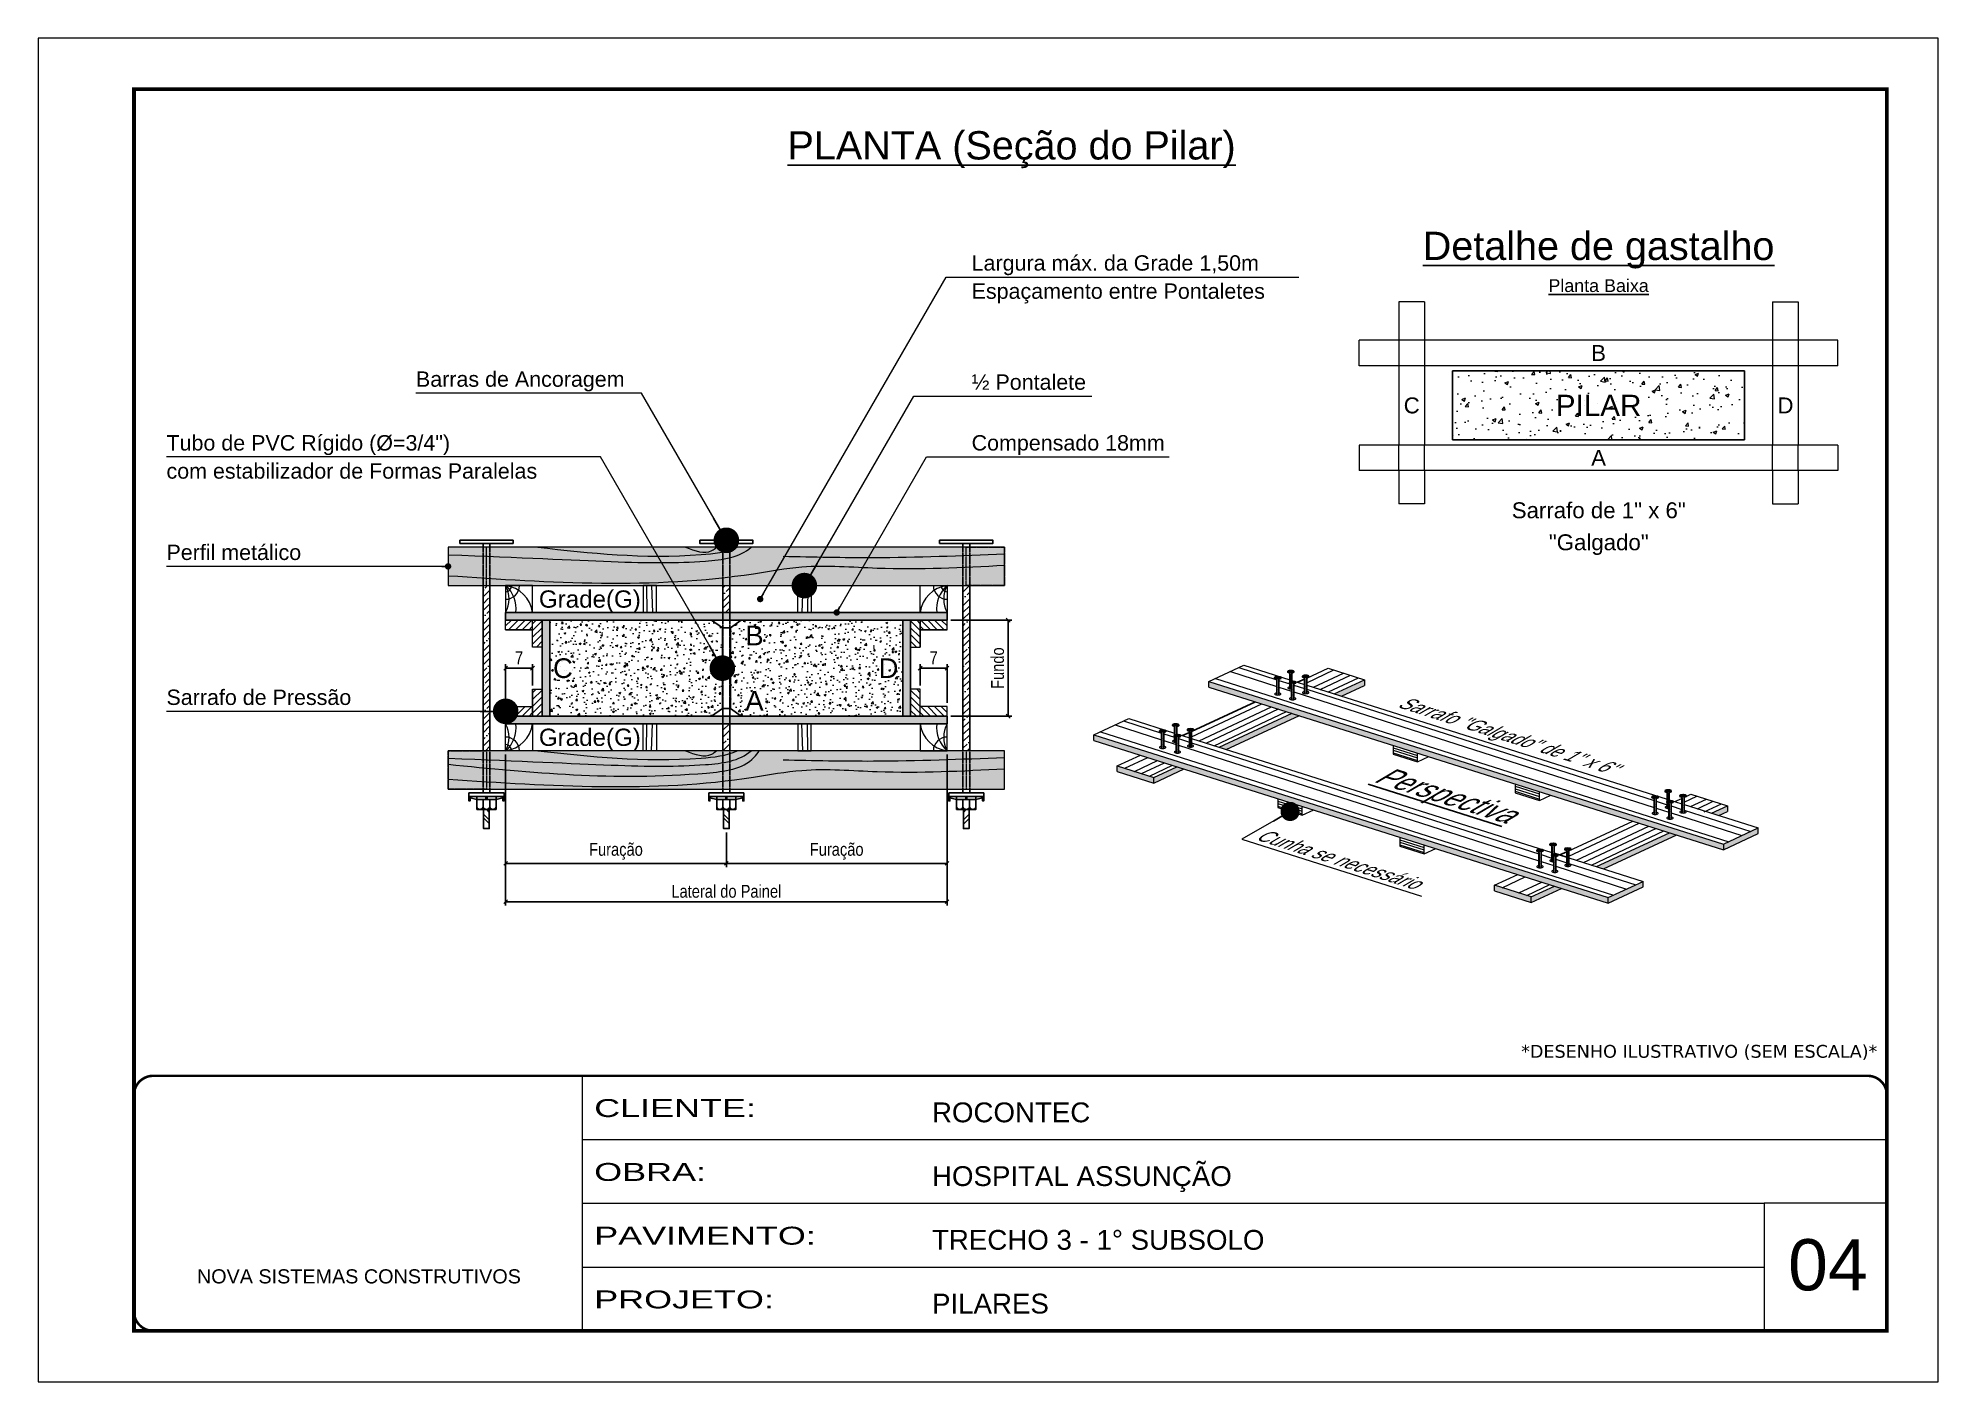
# Model space of a CAD drawing. Extents: x 2102 to 8383, y -13264 to 2718.
# Drawn here: x 6871 to 8356, y 1668 to 2718 of the extents above; entities that cross this region are included whole.
import ezdxf
from ezdxf.enums import TextEntityAlignment as Align

# ---------------------------------------------------------------- set-up
doc = ezdxf.new("R2010")
doc.units = 0
for name, pattern in [('CONTINUO', [0]), ('DASHED', [0.75, 0.5, -0.25]), ('HIDDEN', [0.375, 0.25, -0.125])]:
    doc.linetypes.add(name, pattern=pattern)
doc.layers.add('BARRA ANCORAGEM', color=251, linetype='Continuous')
doc.layers.add('COTA', color=241, linetype='Continuous')
for name, color, linetype, lineweight in [('CARIMBO', 255, 'Continuous', 9), ('CONCRETO', 251, 'Continuous', 25), ('Demarcação 1', 251, 'Continuous', 9), ('Folhas', 255, 'Continuous', 9), ('Hachura', 251, 'Continuous', 9), ('Madeira', 126, 'Continuous', 18), ('Perfil Metálico', 224, 'Continuous', 18), ('SARRAFO DE PRESSAO', 251, 'DASHED', 9)]:
    doc.layers.add(name, color=color, linetype=linetype, lineweight=lineweight)
doc.layers.add('Demarcação 2', color=7, linetype='Continuous', lineweight=9, true_color=0xe0e0e0)
doc.styles.add('ARIAL', font='arial.ttf')
doc.styles.add('COTA TECNICA-50', font='techl___.ttf', dxfattribs={"height": 10})
doc.styles.add('SANSSERIF', font='sas_____.pfb')
doc.styles.get("Standard").update_dxf_attribs({"font": 'arial.ttf'})
doc.styles.add('stylellllll', font='verdana.ttf', dxfattribs={"height": 2})
doc.styles.add('Tecnologia', font='')
doc.styles.get('Tecnologia').set_extended_font_data('Forgotten Futurist')
doc.dimstyles.new('3x', dxfattribs={"dimtxt": 10, "dimasz": 5, "dimexe": 7, "dimexo": 5, "dimgap": 4, "dimtad": 1, "dimdec": 4, "dimlfac": 0.333333, "dimdsep": 46, "dimtxsty": 'Standard', "dimblk": 'DOT', "dimcen": 0.09, "dimclrd": 1, "dimclre": 1, "dimclrt": 2, "dimadec": 0, "dimazin": 2, "dimtfac": 1, "dimtdec": 4, "dimtmove": 0, "dimatfit": 3, "dimldrblk": 'DOT', "dimfxl": 1, "dimtolj": 1, "dimtzin": 0, "dimlwd": 9, "dimlwe": 9, "dimarcsym": 0})
doc.dimstyles.new('COTA PAINEL-50', dxfattribs={"dimtxt": 10, "dimasz": 3, "dimexe": 3, "dimexo": 3, "dimgap": 3, "dimtad": 1, "dimdec": 1, "dimzin": 12, "dimdsep": 46, "dimtxsty": 'COTA TECNICA-50', "dimblk1": 'OBLIQUE', "dimblk2": 'OBLIQUE', "dimsah": 1, "dimcen": 0.9, "dimclrd": 4, "dimclre": 4, "dimclrt": 240, "dimadec": 1, "dimazin": 3, "dimtfac": 1, "dimtdec": 1, "dimtmove": 0, "dimatfit": 3, "dimfxl": 1, "dimtolj": 1, "dimtzin": 12, "dimarcsym": 0})
pattern_1 = [(45, (-309.0295, 9719.156), (-5.303301, 5.303301), []), (45, (-303.726, 9719.156), (-5.303301, 5.303301), [9.375, -1.875, 0, -1.875])]

msp = doc.modelspace()

# ---------------------------------------------------------------- texts
at = {"color": 0, "linetype": 'Continuous', "ltscale": 5, "style": 'ARIAL'}
for s, height, p in [('%%UPLANTA (Seção do Pilar)', 22.1184, (7631.74, 2622.7)), ('%%UDetalhe de gastalho', 22.1184, (8090.5, 2544.17)), ('%%UPlanta Baixa', 10, (8090.5, 2519.17))]:
    msp.add_text(s, height=height, dxfattribs=at).set_placement(p, align=Align.CENTER)
for s, p in [('Largura máx. da Grade 1,50m', (7600.48, 2535.86)), ('Barras de Ancoragem', (7166.19, 2445.13)), ('½ Pontalete', (7600.48, 2442.79)), ('Tubo de PVC Rígido (Ø=3/4")', (6971.2, 2395.34)), ('Compensado 18mm', (7600.48, 2395.34)), ('Perfil metálico', (6971.2, 2309.79)), ('Sarrafo de Pressão ', (6971.2, 2196.54))]:
    msp.add_text(s, height=12, dxfattribs=at).set_placement(p)
for s, p in [('Espaçamento entre Pontaletes', (7600.48, 2525.86)), ('com estabilizador de Formas Paralelas', (6971.2, 2385.34))]:
    msp.add_text(s, height=12, dxfattribs=at).set_placement(p, align=Align.TOP_LEFT)
for s, height, p in [('B', 12.44, (8090.5, 2471.53)), ('C', 12.44, (7944.45, 2430.57)), ('PILAR', 16.589, (8090.5, 2430.57)), ('D', 12.44, (8236.55, 2430.57)), ('A', 12.44, (8090.5, 2389.62)), ('Sarrafo de 1" x 6"', 12.4416, (8090.64, 2348.63)), ('"Galgado"', 12.442, (8090.64, 2323.63))]:
    msp.add_text(s, height=height, dxfattribs=at).set_placement(p, align=Align.MIDDLE_CENTER)
at = {"color": 0, "linetype": 'Continuous'}
for s, height, style, p in [('Grade(G)', 13.5, 'SANSSERIF', (7262.3, 2279.29)), ('C', 15.36, 'ARIAL', (7273.32, 2225.29)), ('D', 15.36, 'ARIAL', (7527.81, 2225.29)), ('Grade(G)', 13.5, 'SANSSERIF', (7262.3, 2171.29))]:
    msp.add_text(s, height=height, dxfattribs=dict(at, style=style)).set_placement(p, align=Align.MIDDLE_LEFT)
at = {"color": 0, "linetype": 'Continuous', "style": 'ARIAL'}
for s, p in [('B', (7430.76, 2250.79)), ('A', (7430.76, 2199.79))]:
    msp.add_text(s, height=15.36, dxfattribs=at).set_placement(p, align=Align.MIDDLE_CENTER)
at = {"style": 'ARIAL', "oblique": 42}
for s, height, p in [('Sarrafo "Galgado" de 1" x 6\'\'', 9.9777, (8016.32, 2168.6)), ('%%UPerspectiva', 15, (7966.19, 2120.18))]:
    msp.add_text(s, height=height, rotation=342.45159, dxfattribs=at).set_placement(p, align=Align.CENTER)
msp.add_text('Cunha se necessário', height=9.9777, rotation=342.45159, dxfattribs=at).set_placement((7821.7, 2091.6))
at = {"style": 'stylellllll'}
msp.add_text('*DESENHO ILUSTRATIVO (SEM ESCALA)*', height=10, dxfattribs=at).set_placement((8308.37, 1920.93), align=Align.RIGHT)
at = {"layer": 'CARIMBO', "style": 'ARIAL'}
msp.add_text('04', height=40, dxfattribs=at).set_placement((8238.64, 1739.17))

# ---------------------------------------------------------------- blocks, each defined once
blk = doc.blocks.new('_Dot')
at = {"color": 0, "linetype": 'ByBlock', "lineweight": -2}
blk.add_line((-0.5, 0), (-1, 0), dxfattribs=at)
at = {"color": 0, "linetype": 'ByBlock', "const_width": 0.5}
blk.add_lwpolyline([(-0.25, 0, 1), (0.25, 0, 1)], format="xyb", close=True, dxfattribs=at)
blk = doc.blocks.new('_Oblique')
at = {"color": 0, "linetype": 'ByBlock', "lineweight": -2}
blk.add_line((-0.5, -0.5), (0.5, 0.5), dxfattribs=at)
blk = doc.blocks.new('*D171')
at = {"layer": 'COTA', "color": 4, "lineweight": -2, "transparency": 16777216}
for p, q in [((7584.3, 2262.8), (7632, 2262.8)), ((7629, 2262.8), (7629, 2187.8)), ((7584.3, 2187.8), (7632, 2187.8))]:
    blk.add_line(p, q, dxfattribs=at)
at = {"layer": 'Defpoints', "color": 0, "transparency": 16777216}
for p in [(7581.3, 2262.8), (7581.3, 2187.8), (7629, 2187.8)]:
    blk.add_point(p, dxfattribs=at)
at = {"layer": 'COTA', "color": 4, "lineweight": -2, "transparency": 16777216, "xscale": 3, "yscale": 3, "zscale": 3}
for p, rotation in [((7629, 2262.8), 90), ((7629, 2187.8), 270)]:
    blk.add_blockref('_Oblique', p, dxfattribs=dict(at, rotation=rotation))
at = {"layer": 'COTA', "color": 240, "transparency": 16777216, "insert": (7620.8, 2225.3), "char_height": 10, "attachment_point": 5, "rotation": 90, "style": 'COTA TECNICA-50'}
blk.add_mtext('\\A1;Fundo', dxfattribs=at)
blk = doc.blocks.new('*D172')
at = {"layer": 'COTA', "color": 4, "lineweight": -2, "transparency": 16777216}
for p, q in [((7236.3, 2157.8), (7236.3, 2069.8)), ((7408.8, 2096.9), (7408.8, 2069.8)), ((7236.3, 2072.8), (7408.8, 2072.8))]:
    blk.add_line(p, q, dxfattribs=at)
at = {"layer": 'Defpoints', "color": 0, "transparency": 16777216}
for p in [(7236.3, 2160.8), (7408.8, 2099.9), (7408.8, 2072.8)]:
    blk.add_point(p, dxfattribs=at)
at = {"layer": 'COTA', "color": 4, "lineweight": -2, "transparency": 16777216, "xscale": 3, "yscale": 3, "zscale": 3, "rotation": 180}
blk.add_blockref('_Oblique', (7236.3, 2072.8), dxfattribs=at)
at = {"layer": 'COTA', "color": 4, "lineweight": -2, "transparency": 16777216, "xscale": 3, "yscale": 3, "zscale": 3}
blk.add_blockref('_Oblique', (7408.8, 2072.8), dxfattribs=at)
at = {"layer": 'COTA', "color": 240, "transparency": 16777216, "insert": (7322.5, 2082.2), "char_height": 10, "attachment_point": 5, "style": 'COTA TECNICA-50'}
blk.add_mtext('\\A1;Furação', dxfattribs=at)
blk = doc.blocks.new('*D173')
at = {"layer": 'COTA', "color": 4, "lineweight": -2, "transparency": 16777216}
for p, q in [((7581.3, 2157.8), (7581.3, 2069.8)), ((7408.8, 2096.9), (7408.8, 2069.8)), ((7408.8, 2072.8), (7581.3, 2072.8))]:
    blk.add_line(p, q, dxfattribs=at)
at = {"layer": 'Defpoints', "color": 0, "transparency": 16777216}
for p in [(7581.3, 2160.8), (7408.8, 2099.9), (7581.3, 2072.8)]:
    blk.add_point(p, dxfattribs=at)
at = {"layer": 'COTA', "color": 4, "lineweight": -2, "transparency": 16777216, "xscale": 3, "yscale": 3, "zscale": 3, "rotation": 180}
blk.add_blockref('_Oblique', (7408.8, 2072.8), dxfattribs=at)
at = {"layer": 'COTA', "color": 4, "lineweight": -2, "transparency": 16777216, "xscale": 3, "yscale": 3, "zscale": 3}
blk.add_blockref('_Oblique', (7581.3, 2072.8), dxfattribs=at)
at = {"layer": 'COTA', "color": 240, "transparency": 16777216, "insert": (7495, 2082.2), "char_height": 10, "attachment_point": 5, "style": 'COTA TECNICA-50'}
blk.add_mtext('\\A1;Furação', dxfattribs=at)
blk = doc.blocks.new('*D174')
at = {"layer": 'COTA', "color": 4, "lineweight": -2, "transparency": 16777216}
for p, q in [((7236.3, 2157.8), (7236.3, 2039.8)), ((7581.3, 2157.8), (7581.3, 2039.8)), ((7236.3, 2042.8), (7581.3, 2042.8))]:
    blk.add_line(p, q, dxfattribs=at)
at = {"layer": 'Defpoints', "color": 0, "transparency": 16777216}
for p in [(7236.3, 2160.8), (7581.3, 2160.8), (7581.3, 2042.8)]:
    blk.add_point(p, dxfattribs=at)
at = {"layer": 'COTA', "color": 4, "lineweight": -2, "transparency": 16777216, "xscale": 3, "yscale": 3, "zscale": 3, "rotation": 180}
blk.add_blockref('_Oblique', (7236.3, 2042.8), dxfattribs=at)
at = {"layer": 'COTA', "color": 4, "lineweight": -2, "transparency": 16777216, "xscale": 3, "yscale": 3, "zscale": 3}
blk.add_blockref('_Oblique', (7581.3, 2042.8), dxfattribs=at)
at = {"layer": 'COTA', "color": 240, "transparency": 16777216, "insert": (7408.8, 2050.9), "char_height": 10, "attachment_point": 5, "style": 'COTA TECNICA-50'}
blk.add_mtext('\\A1;Lateral do Painel', dxfattribs=at)
blk = doc.blocks.new('*D175')
at = {"layer": 'COTA', "color": 4, "lineweight": -2, "transparency": 16777216}
for p, q in [((7236.3, 2198.3), (7236.3, 2228.3)), ((7257.3, 2211.8), (7257.3, 2228.3)), ((7236.3, 2225.3), (7257.3, 2225.3))]:
    blk.add_line(p, q, dxfattribs=at)
at = {"layer": 'Defpoints', "color": 0, "transparency": 16777216}
for p in [(7257.3, 2225.3), (7257.3, 2208.8), (7236.3, 2195.3)]:
    blk.add_point(p, dxfattribs=at)
at = {"layer": 'COTA', "color": 4, "lineweight": -2, "transparency": 16777216, "xscale": 3, "yscale": 3, "zscale": 3, "rotation": 180}
blk.add_blockref('_Oblique', (7236.3, 2225.3), dxfattribs=at)
at = {"layer": 'COTA', "color": 4, "lineweight": -2, "transparency": 16777216, "xscale": 3, "yscale": 3, "zscale": 3}
blk.add_blockref('_Oblique', (7257.3, 2225.3), dxfattribs=at)
at = {"layer": 'COTA', "color": 240, "transparency": 16777216, "insert": (7246.8, 2233.4), "char_height": 10, "attachment_point": 5, "style": 'COTA TECNICA-50'}
blk.add_mtext('\\A1;7', dxfattribs=at)
blk = doc.blocks.new('*D176')
at = {"layer": 'COTA', "color": 4, "lineweight": -2, "transparency": 16777216}
for p, q in [((7560.3, 2211.8), (7560.3, 2228.3)), ((7581.3, 2198.3), (7581.3, 2228.3)), ((7581.3, 2225.3), (7560.3, 2225.3))]:
    blk.add_line(p, q, dxfattribs=at)
at = {"layer": 'Defpoints', "color": 0, "transparency": 16777216}
for p in [(7560.3, 2225.3), (7560.3, 2208.8), (7581.3, 2195.3)]:
    blk.add_point(p, dxfattribs=at)
at = {"layer": 'COTA', "color": 4, "lineweight": -2, "transparency": 16777216, "xscale": 3, "yscale": 3, "zscale": 3, "rotation": 180}
blk.add_blockref('_Oblique', (7560.3, 2225.3), dxfattribs=at)
at = {"layer": 'COTA', "color": 4, "lineweight": -2, "transparency": 16777216, "xscale": 3, "yscale": 3, "zscale": 3}
blk.add_blockref('_Oblique', (7581.3, 2225.3), dxfattribs=at)
at = {"layer": 'COTA', "color": 240, "transparency": 16777216, "insert": (7570.8, 2233.4), "char_height": 10, "attachment_point": 5, "style": 'COTA TECNICA-50'}
blk.add_mtext('\\A1;7', dxfattribs=at)
blk = doc.blocks.new('9999999999')
at = {"color": 30, "linetype": 'CONTINUO'}
for p, q in [((98564.6, 34230.2), (98564.6, 34429.4)), ((98564.6, 34379.6), (99584, 34379.6)), ((98564.6, 34329.8), (99488, 34329.8)), ((99584, 34329.8), (99488, 34329.8)), ((99488, 34329.8), (99488, 34230.2)), ((98564.6, 34280), (99488, 34280))]:
    blk.add_line(p, q, dxfattribs=at)
at = {"color": 30, "linetype": 'CONTINUO', "const_width": 2}
blk.add_lwpolyline([(99584, 34230.2), (99584, 34414.4, 0.414214), (99569, 34429.4), (98229, 34429.4, 0.414214), (98214, 34414.4), (98214, 34245.2, 0.414214), (98229, 34230.2), (99584, 34230.2)], format="xyb", dxfattribs=at)
at = {"layer": 'Folhas'}
blk.add_lwpolyline([(98139, 34190.2), (99624, 34190.2), (99624, 35240.2), (98139, 35240.2)], close=True, dxfattribs=at)
at = {"layer": 'Folhas', "color": 30, "const_width": 3}
blk.add_lwpolyline([(98214, 34230.2), (99584, 34230.2), (99584, 35200.2), (98214, 35200.2)], close=True, dxfattribs=at)
at = {"color": 7, "linetype": 'Continuous', "ltscale": 5, "style": 'ARIAL'}
for s, height, p in [('ROCONTEC', 15.48, (98837.7, 34393.1)), ('HOSPITAL ASSUNÇÃO', 15.483, (98837.7, 34343.3)), ('TRECHO 3 - 1° SUBSOLO', 15.483, (98837.7, 34293.5)), ('NOVA SISTEMAS CONSTRUTIVOS', 11.059, (98263.2, 34267.2)), ('PILARES', 15.48, (98837.7, 34243.7))]:
    blk.add_text(s, height=height, dxfattribs=at).set_placement(p)
at = {"layer": 'Folhas', "color": 7, "style": 'Tecnologia', "width": 1.5}
for s, p in [('CLIENTE:', (98573.7, 34397.2)), ('OBRA:', (98573.7, 34347.3)), ('PAVIMENTO:', (98573.7, 34297.5)), ('PROJETO:', (98573.7, 34247.7))]:
    blk.add_text(s, height=14, dxfattribs=at).set_placement(p)

# ---------------------------------------------------------------- dimensions: what is measured, and where the dimension line sits
at = {"layer": 'COTA'}
dim = msp.add_linear_dim(base=(7628.96, 2187.79), p1=(7581.3, 2262.79), p2=(7581.3, 2187.79), angle=90, text='Fundo', dimstyle='COTA PAINEL-50', dxfattribs=at)
dim.commit()
dim.dimension.update_dxf_attribs({"geometry": '*D171', "text_midpoint": (7620.84, 2225.29)})
dim = msp.add_linear_dim(base=(7257.3, 2225.29), p1=(7236.3, 2195.29), p2=(7257.3, 2208.79), text='7', dimstyle='COTA PAINEL-50', dxfattribs=at)
dim.commit()
dim.dimension.update_dxf_attribs({"geometry": '*D175', "text_midpoint": (7246.8, 2225.29), "dimtype": 160})
dim = msp.add_linear_dim(base=(7560.3, 2225.29), p1=(7581.3, 2195.29), p2=(7560.3, 2208.79), angle=180, text='7', dimstyle='COTA PAINEL-50', dxfattribs=at)
dim.commit()
dim.dimension.update_dxf_attribs({"geometry": '*D176', "text_midpoint": (7570.8, 2225.29), "dimtype": 160})
for base, p1, p2, text, picture, middle in [((7408.8, 2072.82), (7236.3, 2160.79), (7408.8, 2099.9), 'Furação', '*D172', (7322.55, 2082.22)), ((7581.3, 2042.82), (7236.3, 2160.79), (7581.3, 2160.79), 'Lateral do Painel', '*D174', (7408.8, 2050.88)), ((7581.3, 2072.82), (7408.8, 2099.9), (7581.3, 2160.79), 'Furação', '*D173', (7495.05, 2082.22))]:
    dim = msp.add_linear_dim(base=base, p1=p1, p2=p2, text=text, dimstyle='COTA PAINEL-50', dxfattribs=at)
    dim.commit()
    dim.dimension.update_dxf_attribs({"geometry": picture, "text_midpoint": middle})

# ---------------------------------------------------------------- hatches: boundary and pattern name
at = {"layer": 'Demarcação 1'}
for points in [[(7236.3, 2268.79), (7581.3, 2268.79), (7581.3, 2262.79), (7236.3, 2262.79)], [(7264.8, 2262.79), (7270.8, 2262.79), (7270.8, 2187.79), (7264.8, 2187.79)], [(7546.8, 2262.79), (7552.8, 2262.79), (7552.8, 2187.79), (7546.8, 2187.79)], [(7581.3, 2187.79), (7236.3, 2187.79), (7236.3, 2181.79), (7581.3, 2181.79)]]:
    msp.add_hatch(color=256, dxfattribs=at).paths.add_polyline_path(points)
at = {"layer": 'Demarcação 2'}
for points in [[(7626.3, 2319.79), (7191.3, 2319.79), (7191.3, 2289.79), (7626.3, 2289.79)], [(7626.3, 2160.79), (7191.3, 2160.79), (7191.3, 2130.79), (7626.3, 2130.79)]]:
    msp.add_hatch(color=256, dxfattribs=at).paths.add_polyline_path(points)
h = msp.add_hatch(color=256, dxfattribs=at)
h.paths.add_polyline_path([(7714.25, 2148.95), (7714.25, 2144.55), (7742.85, 2135.5), (7742.85, 2139.9)])
h.paths.add_polyline_path([(7766.64, 2146.53), (7761, 2148.31), (7742.85, 2139.9), (7742.85, 2135.5)])
h.paths.add_polyline_path([(7856.65, 2188.23), (7851, 2190.02), (7793.86, 2163.54), (7799.5, 2161.75)])
h.paths.add_polyline_path([(7907.66, 2216.27), (7883.87, 2205.25), (7889.51, 2203.46), (7907.66, 2211.87)])
h = msp.add_hatch(color=256, dxfattribs=at)
h.paths.add_polyline_path([(7786.01, 2214.97), (7786.01, 2210.57), (8188.12, 2083.41), (8188.12, 2087.81)])
h.paths.add_polyline_path([(8215.34, 2096.02), (8215.34, 2100.42), (8188.12, 2087.81), (8188.12, 2083.41)])
h = msp.add_hatch(color=256, dxfattribs=at)
h.paths.add_polyline_path([(7696.01, 2173.26), (7696.01, 2168.86), (8098.11, 2041.7), (8098.11, 2046.1)])
h.paths.add_polyline_path([(8125.33, 2054.32), (8125.33, 2058.72), (8098.11, 2046.1), (8098.11, 2041.7)])
h = msp.add_hatch(color=256, dxfattribs=at)
h.paths.add_polyline_path([(8151.57, 2094.97), (8145.93, 2096.75), (8088.78, 2070.28), (8094.43, 2068.49)])
h.paths.add_polyline_path([(8191.29, 2117.78), (8178.79, 2111.98), (8184.43, 2110.2), (8191.29, 2113.38)])
h.paths.add_polyline_path([(8061.56, 2053.26), (8055.92, 2055.05), (8037.77, 2046.64), (8037.77, 2042.24)])
h.paths.add_polyline_path([(8009.17, 2055.68), (8009.17, 2051.28), (8037.77, 2042.24), (8037.77, 2046.64)])
at = {"layer": 'Hachura'}
h = msp.add_hatch(dxfattribs=at)
h.set_pattern_fill('AR-CONC', color=256, scale=4, style=0)
h.set_pattern_definition([(50, (8260.704, 6757.226), (28.69041, -2.51009), [3, -33]), (355, (8260.704, 6757.226), (-5.55005, 30.08769), [2.4, -26.4]), (100.4514, (8263.095, 6757.016), (23.14038, 27.57758), [2.5496, -28.04568]), (46.1842, (8260.704, 6765.226), (42.68964, -6.62076), [4.5, -49.5]), (96.6356, (8264.26, 6764.674), (37.3865, 38.9647), [3.8244, -42.0685]), (351.1842, (8260.704, 6765.226), (37.3865, 38.96474), [3.6, -39.6]), (21, (8264.704, 6763.226), (23.87628, -16.10476), [3, -33]), (326, (8264.704, 6763.226), (9.73261, 29.006), [2.4, -26.4]), (71.4514, (8266.694, 6761.883), (33.6089, 12.90122), [2.5496, -28.04568]), (37.5, (8260.704, 6757.226), (0.486394, 13.315754), [0, -26.08, 0, -26.8, 0, -26.5]), (7.5, (8260.704, 6757.226), (10.52278, 15.77647), [0, -15.28, 0, -25.48, 0, -10.1]), (327.5, (8251.784, 6757.226), (21.352897, -0.902195), [0, -10, 0, -31.2, 0, -41.4]), (317.5, (8247.784, 6757.226), (23.32745, 4.0042), [0, -13, 0, -20.72, 0, -29.4])])
h.paths.add_polyline_path([(7976.45, 2457.53), (7976.45, 2403.62), (8204.55, 2403.62), (8204.55, 2457.53)])
h.paths.add_polyline_path([(8052.86, 2418.13), (8128.14, 2418.13), (8128.14, 2443.02), (8052.86, 2443.02)], flags=24)
h = msp.add_hatch(dxfattribs=at)
h.set_pattern_fill('ANSI35', color=256, scale=30, style=0)
h.set_pattern_definition(pattern_1)
h.paths.add_polyline_path([(7218.64, 2160.79), (7223.96, 2160.79), (7223.96, 2289.79), (7218.64, 2289.79)])
h = msp.add_hatch(dxfattribs=at)
h.set_pattern_fill('ANSI35', color=256, scale=30, style=0)
h.set_pattern_definition(pattern_1)
h.paths.add_polyline_path([(7406.14, 2268.79), (7411.46, 2268.79), (7411.46, 2289.79), (7406.14, 2289.79)])
h = msp.add_hatch(dxfattribs=at)
h.set_pattern_fill('ANSI35', color=256, scale=30, style=0)
h.set_pattern_definition(pattern_1)
h.paths.add_polyline_path([(7593.64, 2160.79), (7598.96, 2160.79), (7598.96, 2289.79), (7593.64, 2289.79)])
h = msp.add_hatch(dxfattribs=at)
h.set_pattern_fill('ANSI31', color=256, scale=30, style=0)
h.set_pattern_definition([(45, (3571.89, 996.2414), (-2.6516504, 2.6516504), [])])
h.paths.add_polyline_path([(7257.3, 2262.79), (7236.3, 2262.79), (7236.3, 2255.29), (7257.3, 2255.29)])
h = msp.add_hatch(dxfattribs=at)
h.set_pattern_fill('ANSI31', color=256, scale=30, style=0)
h.set_pattern_definition([(45, (10372.3956, 6992.6265), (-2.6516504, 2.6516504), [])])
h.paths.add_polyline_path([(7264.8, 2241.79), (7264.8, 2262.79), (7257.3, 2262.79), (7257.3, 2241.79)])
h = msp.add_hatch(dxfattribs=at)
h.set_pattern_fill('AR-CONC', color=256, scale=2, style=0)
h.set_pattern_definition([(50, (3571.89, 1015.741), (14.345204, -1.255043), [1.5, -16.5]), (355, (3571.89, 1015.741), (-2.775027, 15.043843), [1.2, -13.2]), (100.4514, (3573.086, 1015.637), (11.570188, 13.78879), [1.274804, -14.02284]), (46.1842, (3571.89, 1019.741), (21.34482, -3.31038), [2.25, -24.75]), (96.6356, (3573.669, 1019.466), (18.69325, 19.48236), [1.91221, -21.03426]), (351.1842, (3571.89, 1019.741), (18.69324, 19.48237), [1.8, -19.8]), (21, (3573.89, 1018.741), (11.93814, -8.052378), [1.5, -16.5]), (326, (3573.89, 1018.741), (4.866307, 14.503), [1.2, -13.2]), (71.4514, (3574.885, 1018.07), (16.804453, 6.45061), [1.274804, -14.02284]), (37.5, (3571.89, 1015.7414), (0.243197, 6.657877), [0, -13.04, 0, -13.4, 0, -13.25]), (7.5, (3571.89, 1015.7414), (5.261391, 7.888234), [0, -7.64, 0, -12.74, 0, -5.05]), (327.5, (3567.43, 1015.7414), (10.676449, -0.4510974), [0, -5, 0, -15.6, 0, -20.7]), (317.5, (3565.43, 1015.741), (11.663723, 2.0021), [0, -6.5, 0, -10.36, 0, -14.7])])
h.paths.add_polyline_path([(7405.67, 2256.79), (7397.14, 2262.79), (7270.8, 2262.79), (7270.8, 2187.79), (7397.14, 2187.79), (7405.67, 2193.79)])
h.paths.add_polyline_path([(7546.8, 2187.79), (7546.8, 2262.79), (7420.46, 2262.79), (7411.92, 2256.79), (7411.92, 2193.79), (7420.46, 2187.79)])
h.paths.add_polyline_path([(7269.35, 2213.37), (7292.79, 2213.37), (7292.79, 2237.2), (7269.35, 2237.2)], flags=9)
h.paths.add_polyline_path([(7419.73, 2188.27), (7441.79, 2188.27), (7441.79, 2211.31), (7419.73, 2211.31)], flags=25)
h.paths.add_polyline_path([(7419.77, 2239.27), (7441.76, 2239.27), (7441.76, 2262.31), (7419.77, 2262.31)], flags=24)
h.paths.add_polyline_path([(7523.97, 2213.77), (7547.14, 2213.77), (7547.14, 2236.81), (7523.97, 2236.81)], flags=9)
h = msp.add_hatch(dxfattribs=at)
h.set_pattern_fill('ANSI31', color=256, scale=30, style=0)
h.set_pattern_definition([(135, (4445.204, 6992.6265), (2.6516504, 2.6516504), [])])
h.paths.add_polyline_path([(7552.8, 2241.79), (7552.8, 2262.79), (7560.3, 2262.79), (7560.3, 2241.79)])
h = msp.add_hatch(dxfattribs=at)
h.set_pattern_fill('ANSI31', color=256, scale=30, style=0)
h.set_pattern_definition([(135, (11245.7096, 996.2414), (2.6516504, 2.6516504), [])])
h.paths.add_polyline_path([(7560.3, 2262.79), (7581.3, 2262.79), (7581.3, 2255.29), (7560.3, 2255.29)])
h = msp.add_hatch(dxfattribs=at)
h.set_pattern_fill('ANSI31', color=256, scale=30, style=0)
h.set_pattern_definition([(45, (10372.3956, 6938.6265), (-2.6516504, 2.6516504), [])])
h.paths.add_polyline_path([(7264.8, 2187.79), (7264.8, 2208.79), (7257.3, 2208.79), (7257.3, 2187.79)])
h = msp.add_hatch(dxfattribs=at)
h.set_pattern_fill('ANSI31', color=256, scale=30, style=0)
h.set_pattern_definition([(135, (4445.204, 6938.6265), (2.6516504, 2.6516504), [])])
h.paths.add_polyline_path([(7552.8, 2187.79), (7552.8, 2208.79), (7560.3, 2208.79), (7560.3, 2187.79)])
h = msp.add_hatch(dxfattribs=at)
h.set_pattern_fill('ANSI31', color=256, scale=30, style=0)
h.set_pattern_definition([(45, (3571.89, 928.7414), (-2.6516504, 2.6516504), [])])
h.paths.add_polyline_path([(7257.3, 2195.29), (7236.3, 2195.29), (7236.3, 2187.79), (7257.3, 2187.79)])
h = msp.add_hatch(dxfattribs=at)
h.set_pattern_fill('ANSI31', color=256, scale=30, style=0)
h.set_pattern_definition([(135, (11245.7096, 928.7414), (2.6516504, 2.6516504), [])])
h.paths.add_polyline_path([(7560.3, 2195.29), (7581.3, 2195.29), (7581.3, 2187.79), (7560.3, 2187.79)])
h = msp.add_hatch(dxfattribs=at)
h.set_pattern_fill('ANSI35', color=256, scale=30, style=0)
h.set_pattern_definition(pattern_1)
h.paths.add_polyline_path([(7411.46, 2181.79), (7406.14, 2181.79), (7406.14, 2160.79), (7411.46, 2160.79)])
h = msp.add_hatch(dxfattribs=at)
h.set_pattern_fill('ANSI31', color=256, scale=15, angle=117.5, style=0)
h.set_pattern_definition([(162.5, (1284.6603, 9112.4022), (-0.56382337, -1.7882193), [])])
h.paths.add_polyline_path([(7948.93, 2159.05), (7929.86, 2165.08), (7929.86, 2158.08), (7948.93, 2152.05)])
h = msp.add_hatch(dxfattribs=at)
h.set_pattern_fill('ANSI31', color=256, scale=15, angle=117.5, style=0)
h.set_pattern_definition([(162.5, (1380.0066, 9082.251), (-0.56382337, -1.7882193), [])])
h.paths.add_polyline_path([(8044.28, 2128.9), (8025.21, 2134.93), (8025.21, 2127.93), (8044.28, 2121.9)])
h = msp.add_hatch(dxfattribs=at)
h.set_pattern_fill('ANSI31', color=256, scale=15, angle=117.5, style=0)
h.set_pattern_definition([(162.5, (1194.6538, 9070.6954), (-0.56382337, -1.7882193), [])])
h.paths.add_polyline_path([(7858.92, 2110.34), (7858.92, 2117.34), (7839.85, 2123.37), (7839.85, 2116.37)])
h = msp.add_hatch(dxfattribs=at)
h.set_pattern_fill('ANSI31', color=256, scale=15, angle=117.5, style=0)
h.set_pattern_definition([(162.5, (1290, 9040.5442), (-0.56382337, -1.7882193), [])])
h.paths.add_polyline_path([(7954.27, 2087.19), (7935.2, 2093.22), (7935.2, 2086.22), (7954.27, 2080.19)])

# ---------------------------------------------------------------- linework, layer by layer
for p, q in [((7560.3, 2241.79), (7560.3, 2262.79)), ((7257.3, 2255.29), (7236.3, 2255.29)), ((7560.3, 2255.29), (7581.3, 2255.29)), ((7837.3, 2218), (7837.3, 2217.43)), ((7837.33, 2218), (7839.92, 2217.31)), ((7837.42, 2217.31), (7838.91, 2216.77)), ((7837.54, 2218.28), (7840.89, 2217.38)), ((7838.06, 2218.5), (7841.62, 2217.54)), ((7838.91, 2216.77), (7838.91, 2204.33)), ((7838.95, 2218.65), (7842.12, 2217.8)), ((7839.15, 2204.31), (7839.15, 2216.22)), ((7842.11, 2217.31), (7840.62, 2216.77)), ((7840.62, 2204.33), (7840.62, 2216.77)), ((7842.22, 2217.43), (7842.22, 2218)), ((7847.51, 2222.73), (7847.51, 2222.16)), ((7847.54, 2222.73), (7850.13, 2222.04)), ((7847.63, 2222.04), (7849.12, 2221.5)), ((7847.75, 2223.01), (7851.1, 2222.11)), ((7848.27, 2223.23), (7851.83, 2222.27)), ((7848.88, 2214.34), (7848.88, 2213.76)), ((7848.92, 2214.34), (7851.5, 2213.64)), ((7849, 2213.65), (7850.49, 2213.11)), ((7849.12, 2221.5), (7849.12, 2214.61)), ((7849.12, 2214.62), (7852.47, 2213.72)), ((7849.12, 2213.6), (7849.12, 2209.07)), ((7849.16, 2223.39), (7852.33, 2222.53)), ((7849.36, 2214.74), (7849.36, 2220.95)), ((7849.36, 2209.04), (7849.36, 2213.52)), ((7849.65, 2214.83), (7853.2, 2213.88)), ((7850.49, 2213.11), (7850.49, 2200.67)), ((7850.53, 2214.99), (7853.71, 2214.14)), ((7852.32, 2222.04), (7850.83, 2221.5)), ((7850.83, 2215.01), (7850.83, 2221.5)), ((7853.69, 2213.65), (7852.2, 2213.11)), ((7852.2, 2200.67), (7852.2, 2213.11)), ((7852.44, 2222.16), (7852.44, 2222.73)), ((7853.81, 2213.76), (7853.81, 2214.34)), ((7855.26, 2214.29), (7860.7, 2216.81)), ((7859.09, 2219.07), (7859.09, 2218.5)), ((7859.13, 2219.07), (7861.71, 2218.38)), ((7859.21, 2218.38), (7860.7, 2217.84)), ((7859.34, 2219.35), (7862.69, 2218.45)), ((7859.86, 2219.56), (7863.41, 2218.61)), ((7860.7, 2217.84), (7860.7, 2205.4)), ((7860.74, 2219.72), (7863.92, 2218.87)), ((7860.95, 2205.38), (7860.95, 2217.29)), ((7862.41, 2217.6), (7864.34, 2218.5)), ((7863.9, 2218.38), (7862.41, 2217.84)), ((7862.41, 2205.4), (7862.41, 2217.84)), ((7864.02, 2218.5), (7864.02, 2219.07)), ((7257.3, 2187.79), (7257.3, 2208.79)), ((7772.41, 2175.9), (7822.4, 2199.06)), ((7850.74, 2200.64), (7850.74, 2212.56)), ((7747.29, 2176.29), (7747.29, 2175.72)), ((7747.32, 2176.29), (7749.91, 2175.6)), ((7747.41, 2175.6), (7748.9, 2175.06)), ((7747.53, 2176.57), (7750.88, 2175.68)), ((7748.05, 2176.79), (7751.61, 2175.84)), ((7748.9, 2175.06), (7748.9, 2162.63)), ((7748.94, 2176.95), (7752.12, 2176.1)), ((7749.15, 2162.6), (7749.15, 2174.51)), ((7752.1, 2175.6), (7750.61, 2175.06)), ((7750.61, 2162.62), (7750.61, 2175.06)), ((7752.22, 2175.72), (7752.22, 2176.29)), ((7757.5, 2181.03), (7757.5, 2180.45)), ((7757.54, 2181.03), (7760.12, 2180.33)), ((7757.62, 2180.34), (7759.11, 2179.79)), ((7757.74, 2181.31), (7761.1, 2180.41)), ((7758.27, 2181.52), (7761.82, 2180.57)), ((7758.88, 2172.63), (7758.88, 2172.06)), ((7758.91, 2172.63), (7761.49, 2171.94)), ((7758.99, 2171.94), (7760.48, 2171.4)), ((7759.11, 2179.79), (7759.11, 2172.91)), ((7759.11, 2171.9), (7759.11, 2167.36)), ((7759.12, 2172.91), (7762.47, 2172.01)), ((7759.15, 2181.68), (7762.33, 2180.83)), ((7759.36, 2173.03), (7759.36, 2179.24)), ((7759.36, 2167.33), (7759.36, 2171.81)), ((7759.64, 2173.12), (7763.19, 2172.17)), ((7760.48, 2171.4), (7760.48, 2158.96)), ((7760.53, 2173.28), (7763.7, 2172.43)), ((7760.73, 2158.94), (7760.73, 2170.85)), ((7762.31, 2180.34), (7760.82, 2179.79)), ((7760.82, 2173.31), (7760.82, 2179.79)), ((7763.69, 2171.94), (7762.2, 2171.4)), ((7762.2, 2158.96), (7762.2, 2171.4)), ((7762.43, 2180.45), (7762.43, 2181.03)), ((7763.8, 2172.06), (7763.8, 2172.63)), ((7765.26, 2172.58), (7770.7, 2175.1)), ((7769.09, 2177.36), (7769.09, 2176.79)), ((7769.12, 2177.36), (7771.71, 2176.67)), ((7769.21, 2176.67), (7770.7, 2176.13)), ((7769.33, 2177.64), (7772.68, 2176.74)), ((7769.85, 2177.86), (7773.41, 2176.9)), ((7770.7, 2176.13), (7770.7, 2163.7)), ((7770.74, 2178.01), (7773.91, 2177.16)), ((7770.94, 2163.67), (7770.94, 2175.58)), ((7773.9, 2176.67), (7772.41, 2176.13)), ((7772.41, 2163.69), (7772.41, 2176.13)), ((7774.01, 2176.79), (7774.01, 2177.36)), ((8132.22, 2124.74), (8132.22, 2124.17)), ((8132.25, 2124.74), (8134.84, 2124.05)), ((8132.34, 2124.05), (8133.83, 2123.51)), ((8132.46, 2125.02), (8135.81, 2124.12)), ((8132.98, 2125.23), (8136.54, 2124.28)), ((8133.87, 2125.39), (8137.05, 2124.54)), ((8137.03, 2124.05), (8135.54, 2123.51)), ((8137.15, 2124.17), (8137.15, 2124.74)), ((8142.43, 2129.47), (8142.43, 2128.9)), ((8142.46, 2129.47), (8145.05, 2128.78)), ((8142.55, 2128.78), (8144.04, 2128.24)), ((8142.67, 2129.75), (8146.02, 2128.85)), ((8143.2, 2129.96), (8146.75, 2129.01)), ((8144.04, 2128.24), (8144.04, 2121.35)), ((8144.08, 2130.12), (8147.26, 2129.27)), ((8144.29, 2121.47), (8144.29, 2127.69)), ((8147.24, 2128.78), (8145.75, 2128.24)), ((8145.75, 2121.75), (8145.75, 2128.24)), ((8147.36, 2128.9), (8147.36, 2129.47)), ((8154.02, 2125.81), (8154.02, 2125.23)), ((8154.05, 2125.81), (8156.63, 2125.11)), ((8154.13, 2125.12), (8155.62, 2124.57)), ((8154.26, 2126.09), (8157.61, 2125.19)), ((8154.78, 2126.3), (8158.33, 2125.35)), ((8155.62, 2124.57), (8155.62, 2112.14)), ((8155.67, 2126.46), (8158.84, 2125.61)), ((8155.87, 2112.11), (8155.87, 2124.02)), ((8158.83, 2125.12), (8157.34, 2124.57)), ((8157.34, 2112.14), (8157.34, 2124.57)), ((8158.94, 2125.23), (8158.94, 2125.81)), ((8133.83, 2123.51), (8133.83, 2111.07)), ((8134.07, 2111.04), (8134.07, 2122.96)), ((8135.54, 2111.07), (8135.54, 2123.51)), ((8143.81, 2121.07), (8143.81, 2120.5)), ((8143.84, 2121.07), (8146.42, 2120.38)), ((8143.92, 2120.38), (8145.41, 2119.84)), ((8144.04, 2120.34), (8144.04, 2115.8)), ((8144.05, 2121.35), (8147.4, 2120.46)), ((8144.29, 2115.78), (8144.29, 2120.25)), ((8144.57, 2121.57), (8148.12, 2120.62)), ((8145.41, 2119.84), (8145.41, 2107.41)), ((8145.45, 2121.73), (8148.63, 2120.88)), ((8145.66, 2107.38), (8145.66, 2119.29)), ((8148.61, 2120.38), (8147.12, 2119.84)), ((8147.12, 2107.4), (8147.12, 2119.84)), ((8148.73, 2120.5), (8148.73, 2121.07)), ((8042.21, 2083.03), (8042.21, 2082.46)), ((8042.25, 2083.03), (8044.83, 2082.34)), ((8042.33, 2082.34), (8043.82, 2081.8)), ((8042.45, 2083.31), (8045.81, 2082.41)), ((8042.98, 2083.53), (8046.53, 2082.57)), ((8043.82, 2081.8), (8043.82, 2069.37)), ((8043.86, 2083.68), (8047.04, 2082.83)), ((8044.07, 2069.34), (8044.07, 2081.25)), ((8047.02, 2082.34), (8045.53, 2081.8)), ((8045.53, 2069.36), (8045.53, 2081.8)), ((8047.14, 2082.46), (8047.14, 2083.03)), ((8052.43, 2087.76), (8052.43, 2087.19)), ((8052.46, 2087.76), (8055.04, 2087.07)), ((8052.54, 2087.07), (8054.03, 2086.53)), ((8052.67, 2088.04), (8056.02, 2087.14)), ((8053.19, 2088.26), (8056.74, 2087.3)), ((8053.8, 2079.37), (8053.8, 2078.8)), ((8053.83, 2079.37), (8056.42, 2078.67)), ((8054.03, 2086.53), (8054.03, 2079.64)), ((8054.04, 2079.65), (8057.39, 2078.75)), ((8054.08, 2088.42), (8057.25, 2087.56)), ((8054.28, 2079.77), (8054.28, 2085.98)), ((8054.56, 2079.86), (8058.12, 2078.91)), ((8055.45, 2080.02), (8058.62, 2079.17)), ((8057.24, 2087.07), (8055.75, 2086.53)), ((8055.75, 2080.04), (8055.75, 2086.53)), ((8055.75, 2080.72), (8065.62, 2077.6)), ((8057.35, 2087.19), (8057.35, 2087.76)), ((8058.73, 2078.8), (8058.73, 2079.37)), ((8060.18, 2079.32), (8065.62, 2081.84)), ((8060.18, 2079.32), (8065.62, 2081.84)), ((8064.01, 2084.1), (8064.01, 2083.53)), ((8064.04, 2084.1), (8066.63, 2083.41)), ((8064.13, 2083.41), (8065.62, 2082.87)), ((8064.25, 2084.38), (8067.6, 2083.48)), ((8064.77, 2084.59), (8068.33, 2083.64)), ((8065.62, 2082.87), (8065.62, 2070.43)), ((8065.66, 2084.75), (8068.84, 2083.9)), ((8065.86, 2070.41), (8065.86, 2082.32)), ((8068.82, 2083.41), (8067.33, 2082.87)), ((8067.33, 2070.43), (8067.33, 2082.87)), ((8068.94, 2083.53), (8068.94, 2084.1)), ((8053.92, 2078.68), (8055.41, 2078.14)), ((8054.03, 2078.64), (8054.03, 2074.1)), ((8054.28, 2074.07), (8054.28, 2078.55)), ((8055.41, 2078.14), (8055.41, 2065.7)), ((8055.65, 2065.67), (8055.65, 2077.59)), ((8058.61, 2078.68), (8057.12, 2078.14)), ((8057.12, 2065.7), (8057.12, 2078.14))]:
    msp.add_line(p, q)
for points in [[(7236.3, 2268.79), (7581.3, 2268.79), (7581.3, 2262.79), (7236.3, 2262.79)], [(7264.8, 2262.79), (7270.8, 2262.79), (7270.8, 2187.79), (7264.8, 2187.79)], [(7546.8, 2262.79), (7552.8, 2262.79), (7552.8, 2187.79), (7546.8, 2187.79)], [(7581.3, 2187.79), (7236.3, 2187.79), (7236.3, 2181.79), (7581.3, 2181.79)]]:
    msp.add_lwpolyline(points, close=True)
at = {"const_width": 0.117}
for points in [[(7850.62, 2216.91, -0.1838798), (7849.38, 2216.91, -0.1838798)], [(7850.62, 2215.97, -0.1838798), (7849.38, 2215.97, -0.1838798)], [(7850.05, 2214.92, -0.0982359), (7849.38, 2215.04)], [(7850.47, 2213.11, -0.1605238), (7849.38, 2213.16)], [(7850.62, 2215.04, -0.0257332), (7850.45, 2214.98, -0.0257332)], [(7862.21, 2213.25, -0.1838798), (7860.96, 2213.25, -0.1838798)], [(7840.41, 2212.18, -0.1838798), (7839.17, 2212.18, -0.1838798)], [(7840.41, 2211.24, -0.1838798), (7839.17, 2211.24, -0.1838798)], [(7840.41, 2210.3, -0.1838798), (7839.17, 2210.3, -0.1838798)], [(7840.41, 2209.37, -0.1838798), (7839.17, 2209.37, -0.1838798)], [(7840.41, 2208.43, -0.1838798), (7839.17, 2208.43, -0.1838798)], [(7840.41, 2207.49, -0.1838798), (7839.17, 2207.49, -0.1838798)], [(7840.41, 2206.55, -0.1838798), (7839.17, 2206.55, -0.1838798)], [(7840.41, 2205.62, -0.1838798), (7839.17, 2205.62, -0.1838798)], [(7850.49, 2212.18, -0.1633298), (7849.38, 2212.22)], [(7850.49, 2211.24, -0.1633298), (7849.38, 2211.29)], [(7850.49, 2210.3, -0.1633298), (7849.38, 2210.35)], [(7852, 2208.52, -0.1838798), (7850.75, 2208.52, -0.1838798)], [(7852, 2207.58, -0.1838798), (7850.75, 2207.58, -0.1838798)], [(7852, 2206.64, -0.1838798), (7850.75, 2206.64, -0.1838798)], [(7852, 2205.7, -0.1838798), (7850.75, 2205.7, -0.1838798)], [(7852, 2204.77, -0.1838798), (7850.75, 2204.77, -0.1838798)], [(7852, 2203.83, -0.1838798), (7850.75, 2203.83, -0.1838798)], [(7852, 2202.89, -0.1838798), (7850.75, 2202.89, -0.1838798)], [(7852, 2201.95, -0.1838798), (7850.75, 2201.95, -0.1838798)], [(7862.21, 2212.31, -0.1838798), (7860.96, 2212.31, -0.1838798)], [(7862.21, 2211.37, -0.1838798), (7860.96, 2211.37, -0.1838798)], [(7862.21, 2210.44, -0.1838798), (7860.96, 2210.44, -0.1838798)], [(7862.21, 2209.5, -0.1838798), (7860.96, 2209.5, -0.1838798)], [(7862.21, 2208.56, -0.1838798), (7860.96, 2208.56, -0.1838798)], [(7862.21, 2207.62, -0.1838798), (7860.96, 2207.62, -0.1838798)], [(7862.21, 2206.69, -0.1838798), (7860.96, 2206.69, -0.1838798)], [(7750.4, 2170.47, -0.1838798), (7749.16, 2170.47, -0.1838798)], [(7750.4, 2169.54, -0.1838798), (7749.16, 2169.54, -0.1838798)], [(7750.4, 2168.6, -0.1838798), (7749.16, 2168.6, -0.1838798)], [(7760.62, 2175.2, -0.1838798), (7759.37, 2175.2, -0.1838798)], [(7760.62, 2174.27, -0.1838798), (7759.37, 2174.27, -0.1838798)], [(7760.04, 2173.22, -0.0982359), (7759.37, 2173.33)], [(7760.47, 2171.4, -0.1605238), (7759.37, 2171.45)], [(7760.48, 2170.47, -0.1633298), (7759.37, 2170.52)], [(7760.48, 2169.54, -0.1633298), (7759.37, 2169.58)], [(7760.48, 2168.6, -0.1633298), (7759.37, 2168.64)], [(7760.62, 2173.33, -0.0257332), (7760.44, 2173.27, -0.0257332)], [(7772.2, 2171.54, -0.1838798), (7770.96, 2171.54, -0.1838798)], [(7772.2, 2170.6, -0.1838798), (7770.96, 2170.6, -0.1838798)], [(7772.2, 2169.67, -0.1838798), (7770.96, 2169.67, -0.1838798)], [(7772.2, 2168.73, -0.1838798), (7770.96, 2168.73, -0.1838798)], [(7750.4, 2167.66, -0.1838798), (7749.16, 2167.66, -0.1838798)], [(7750.4, 2166.72, -0.1838798), (7749.16, 2166.72, -0.1838798)], [(7750.4, 2165.79, -0.1838798), (7749.16, 2165.79, -0.1838798)], [(7750.4, 2164.85, -0.1838798), (7749.16, 2164.85, -0.1838798)], [(7750.4, 2163.91, -0.1838798), (7749.16, 2163.91, -0.1838798)], [(7761.99, 2166.81, -0.1838798), (7760.75, 2166.81, -0.1838798)], [(7761.99, 2165.87, -0.1838798), (7760.75, 2165.87, -0.1838798)], [(7761.99, 2164.93, -0.1838798), (7760.75, 2164.93, -0.1838798)], [(7761.99, 2164, -0.1838798), (7760.75, 2164, -0.1838798)], [(7761.99, 2163.06, -0.1838798), (7760.75, 2163.06, -0.1838798)], [(7761.99, 2162.12, -0.1838798), (7760.75, 2162.12, -0.1838798)], [(7761.99, 2161.18, -0.1838798), (7760.75, 2161.18, -0.1838798)], [(7761.99, 2160.25, -0.1838798), (7760.75, 2160.25, -0.1838798)], [(7772.2, 2167.79, -0.1838798), (7770.96, 2167.79, -0.1838798)], [(7772.2, 2166.85, -0.1838798), (7770.96, 2166.85, -0.1838798)], [(7772.2, 2165.92, -0.1838798), (7770.96, 2165.92, -0.1838798)], [(7772.2, 2164.98, -0.1838798), (7770.96, 2164.98, -0.1838798)], [(8145.54, 2123.65, -0.1838798), (8144.3, 2123.65, -0.1838798)], [(8135.33, 2118.92, -0.1838798), (8134.09, 2118.92, -0.1838798)], [(8135.33, 2117.98, -0.1838798), (8134.09, 2117.98, -0.1838798)], [(8135.33, 2117.04, -0.1838798), (8134.09, 2117.04, -0.1838798)], [(8135.33, 2116.1, -0.1838798), (8134.09, 2116.1, -0.1838798)], [(8135.33, 2115.17, -0.1838798), (8134.09, 2115.17, -0.1838798)], [(8135.33, 2114.23, -0.1838798), (8134.09, 2114.23, -0.1838798)], [(8135.33, 2113.29, -0.1838798), (8134.09, 2113.29, -0.1838798)], [(8135.33, 2112.35, -0.1838798), (8134.09, 2112.35, -0.1838798)], [(8145.54, 2122.71, -0.1838798), (8144.3, 2122.71, -0.1838798)], [(8144.97, 2121.66, -0.0982359), (8144.3, 2121.77)], [(8145.39, 2119.85, -0.1605238), (8144.3, 2119.9)], [(8145.41, 2118.92, -0.1633298), (8144.3, 2118.96)], [(8145.41, 2117.98, -0.1633298), (8144.3, 2118.02)], [(8145.41, 2117.04, -0.1633298), (8144.3, 2117.09)], [(8145.54, 2121.77, -0.0257332), (8145.37, 2121.72, -0.0257332)], [(8146.92, 2115.25, -0.1838798), (8145.67, 2115.25, -0.1838798)], [(8146.92, 2114.32, -0.1838798), (8145.67, 2114.32, -0.1838798)], [(8146.92, 2113.38, -0.1838798), (8145.67, 2113.38, -0.1838798)], [(8146.92, 2112.44, -0.1838798), (8145.67, 2112.44, -0.1838798)], [(8146.92, 2111.5, -0.1838798), (8145.67, 2111.5, -0.1838798)], [(8146.92, 2110.57, -0.1838798), (8145.67, 2110.57, -0.1838798)], [(8146.92, 2109.63, -0.1838798), (8145.67, 2109.63, -0.1838798)], [(8146.92, 2108.69, -0.1838798), (8145.67, 2108.69, -0.1838798)], [(8157.13, 2119.99, -0.1838798), (8155.89, 2119.99, -0.1838798)], [(8157.13, 2119.05, -0.1838798), (8155.89, 2119.05, -0.1838798)], [(8157.13, 2118.11, -0.1838798), (8155.89, 2118.11, -0.1838798)], [(8157.13, 2117.17, -0.1838798), (8155.89, 2117.17, -0.1838798)], [(8157.13, 2116.24, -0.1838798), (8155.89, 2116.24, -0.1838798)], [(8157.13, 2115.3, -0.1838798), (8155.89, 2115.3, -0.1838798)], [(8157.13, 2114.36, -0.1838798), (8155.89, 2114.36, -0.1838798)], [(8157.13, 2113.42, -0.1838798), (8155.89, 2113.42, -0.1838798)], [(8055.54, 2081.94, -0.1838798), (8054.3, 2081.94, -0.1838798)], [(8055.54, 2081, -0.1838798), (8054.3, 2081, -0.1838798)], [(8054.97, 2079.95, -0.0982359), (8054.3, 2080.07)], [(8055.54, 2080.07, -0.0257332), (8055.37, 2080.01, -0.0257332)], [(8045.33, 2077.21, -0.1838798), (8044.08, 2077.21, -0.1838798)], [(8045.33, 2076.27, -0.1838798), (8044.08, 2076.27, -0.1838798)], [(8045.33, 2075.33, -0.1838798), (8044.08, 2075.33, -0.1838798)], [(8045.33, 2074.4, -0.1838798), (8044.08, 2074.4, -0.1838798)], [(8045.33, 2073.46, -0.1838798), (8044.08, 2073.46, -0.1838798)], [(8045.33, 2072.52, -0.1838798), (8044.08, 2072.52, -0.1838798)], [(8045.33, 2071.58, -0.1838798), (8044.08, 2071.58, -0.1838798)], [(8045.33, 2070.65, -0.1838798), (8044.08, 2070.65, -0.1838798)], [(8055.39, 2078.14, -0.1605238), (8054.3, 2078.19)], [(8055.41, 2077.21, -0.1633298), (8054.3, 2077.25)], [(8055.41, 2076.27, -0.1633298), (8054.3, 2076.32)], [(8055.41, 2075.33, -0.1633298), (8054.3, 2075.38)], [(8056.91, 2073.55, -0.1838798), (8055.67, 2073.55, -0.1838798)], [(8056.91, 2072.61, -0.1838798), (8055.67, 2072.61, -0.1838798)], [(8056.91, 2071.67, -0.1838798), (8055.67, 2071.67, -0.1838798)], [(8056.91, 2070.73, -0.1838798), (8055.67, 2070.73, -0.1838798)], [(8056.91, 2069.8, -0.1838798), (8055.67, 2069.8, -0.1838798)], [(8056.91, 2068.86, -0.1838798), (8055.67, 2068.86, -0.1838798)], [(8056.91, 2067.92, -0.1838798), (8055.67, 2067.92, -0.1838798)], [(8056.91, 2066.98, -0.1838798), (8055.67, 2066.98, -0.1838798)], [(8067.12, 2078.28, -0.1838798), (8065.88, 2078.28, -0.1838798)], [(8067.12, 2077.34, -0.1838798), (8065.88, 2077.34, -0.1838798)], [(8067.12, 2076.4, -0.1838798), (8065.88, 2076.4, -0.1838798)], [(8067.12, 2075.47, -0.1838798), (8065.88, 2075.47, -0.1838798)], [(8067.12, 2074.53, -0.1838798), (8065.88, 2074.53, -0.1838798)], [(8067.12, 2073.59, -0.1838798), (8065.88, 2073.59, -0.1838798)], [(8067.12, 2072.65, -0.1838798), (8065.88, 2072.65, -0.1838798)], [(8067.12, 2071.72, -0.1838798), (8065.88, 2071.72, -0.1838798)]]:
    msp.add_lwpolyline(points, format="xyb", dxfattribs=at)
for centre, start, end in [((7837.42, 2217.43), 180, 270), ((7842.11, 2217.43), 270, 0), ((7847.63, 2222.16), 180, 270), ((7849, 2213.76), 180, 270), ((7852.32, 2222.16), 270, 0), ((7853.69, 2213.76), 270, 0), ((7859.21, 2218.5), 180, 270), ((7863.9, 2218.5), 270, 0), ((7747.41, 2175.72), 180, 270), ((7752.1, 2175.72), 270, 0), ((7757.62, 2180.45), 180, 270), ((7758.99, 2172.06), 180, 270), ((7762.31, 2180.45), 270, 0), ((7763.69, 2172.06), 270, 0), ((7769.21, 2176.79), 180, 270), ((7773.9, 2176.79), 270, 0), ((8132.34, 2124.17), 180, 270), ((8137.03, 2124.17), 270, 0), ((8142.55, 2128.9), 180, 270), ((8147.24, 2128.9), 270, 0), ((8154.13, 2125.23), 180, 270), ((8158.83, 2125.23), 270, 0), ((8143.92, 2120.5), 180, 270), ((8148.61, 2120.5), 270, 0), ((8042.33, 2082.46), 180, 270), ((8047.02, 2082.46), 270, 0), ((8052.54, 2087.19), 180, 270), ((8057.24, 2087.19), 270, 0), ((8064.13, 2083.53), 180, 270), ((8068.82, 2083.53), 270, 0), ((8053.92, 2078.8), 180, 270), ((8058.61, 2078.8), 270, 0)]:
    msp.add_arc(centre, 0.117, start, end)
at = {"extrusion": (0, 0, -1)}
for centre in [(7839.78, 2218), (7849.99, 2222.73), (7851.36, 2214.34), (7861.57, 2219.07), (7749.77, 2176.29), (7759.98, 2181.03), (7761.36, 2172.63), (7771.57, 2177.36), (8134.7, 2124.74), (8144.91, 2129.47), (8156.5, 2125.81), (8146.28, 2121.07), (8044.69, 2083.03), (8054.91, 2087.76), (8056.28, 2079.37), (8066.49, 2084.1)]:
    msp.add_ellipse(centre, major_axis=(2.45, 0), ratio=0.2835444, start_param=-1.5707963, end_param=4.712389, dxfattribs=at)
at = {"layer": 'BARRA ANCORAGEM'}
for p, q in [((7218.64, 2322.79), (7218.64, 2319.79)), ((7223.96, 2322.79), (7223.96, 2319.79)), ((7406.14, 2322.79), (7406.14, 2319.79)), ((7411.46, 2322.79), (7411.46, 2319.79)), ((7593.64, 2322.79), (7593.64, 2319.79)), ((7598.96, 2322.79), (7598.96, 2319.79)), ((7218.64, 2160.79), (7218.64, 2289.79)), ((7223.96, 2160.79), (7223.96, 2289.79)), ((7406.14, 2289.79), (7406.14, 2268.79)), ((7411.46, 2289.79), (7411.46, 2268.79)), ((7593.64, 2160.79), (7593.64, 2289.79)), ((7598.96, 2160.79), (7598.96, 2289.79)), ((7411.92, 2256.79), (7405.67, 2256.79)), ((7411.92, 2193.79), (7405.67, 2193.79)), ((7406.14, 2181.79), (7406.14, 2160.79)), ((7411.46, 2181.79), (7411.46, 2160.79)), ((7213.79, 2122.78), (7208.49, 2123.95)), ((7228.81, 2122.78), (7234.11, 2123.95)), ((7401.29, 2122.78), (7395.99, 2123.95)), ((7416.31, 2122.78), (7421.61, 2123.95)), ((7588.79, 2122.78), (7583.49, 2123.95)), ((7603.81, 2122.78), (7609.11, 2123.95)), ((7223.51, 2106.78), (7219.09, 2111.2)), ((7223.51, 2112.65), (7221.26, 2114.9)), ((7411.01, 2106.78), (7406.59, 2111.2)), ((7411.01, 2112.65), (7408.76, 2114.9)), ((7594.09, 2112.65), (7596.34, 2114.9)), ((7594.09, 2106.78), (7598.51, 2111.2)), ((7223.51, 2103.85), (7219.09, 2108.27)), ((7411.01, 2103.85), (7406.59, 2108.27)), ((7594.09, 2103.31), (7598.51, 2107.73))]:
    msp.add_line(p, q, dxfattribs=at)
at = {"layer": 'BARRA ANCORAGEM', "linetype": 'HIDDEN'}
for p, q in [((7218.64, 2319.79), (7218.64, 2289.79)), ((7223.96, 2319.79), (7223.96, 2289.79)), ((7406.14, 2319.79), (7406.14, 2289.79)), ((7411.46, 2319.79), (7411.46, 2289.79)), ((7593.64, 2319.79), (7593.64, 2289.79)), ((7598.96, 2319.79), (7598.96, 2289.79)), ((7406.14, 2268.79), (7406.14, 2181.79)), ((7411.46, 2268.79), (7411.46, 2181.79)), ((7218.64, 2160.79), (7218.64, 2127.79)), ((7223.96, 2160.79), (7223.96, 2127.79)), ((7406.14, 2160.79), (7406.14, 2127.79)), ((7411.46, 2160.79), (7411.46, 2127.79)), ((7593.64, 2160.79), (7593.64, 2127.79)), ((7598.96, 2160.79), (7598.96, 2127.79))]:
    msp.add_line(p, q, dxfattribs=at)
at = {"layer": 'BARRA ANCORAGEM', "flags": 128}
for points in [[(7200.5, 2325.19), (7242.1, 2325.19), (7242.1, 2322.79), (7200.5, 2322.79)], [(7388, 2325.19), (7429.6, 2325.19), (7429.6, 2322.79), (7388, 2322.79)], [(7575.5, 2325.19), (7617.1, 2325.19), (7617.1, 2322.79), (7575.5, 2322.79)]]:
    msp.add_lwpolyline(points, close=True, dxfattribs=at)
at = {"layer": 'BARRA ANCORAGEM'}
msp.add_lwpolyline([(7397.14, 2262.79), (7420.46, 2262.79), (7411.92, 2256.79), (7411.92, 2193.79), (7420.46, 2187.79), (7397.14, 2187.79), (7405.67, 2193.79), (7405.67, 2256.79)], close=True, dxfattribs=at)
at = {"layer": 'BARRA ANCORAGEM', "flags": 128}
for points in [[(7235, 2127.79), (7207.6, 2127.79), (7207.6, 2125.11), (7235, 2125.11)], [(7207.6, 2125.11), (7207.6, 2121.55), (7208.49, 2121.55), (7208.49, 2125.11)], [(7228.81, 2125.11), (7228.81, 2114.9), (7213.79, 2114.9), (7213.79, 2125.11)], [(7220.86, 2125.11), (7220.86, 2122.78)], [(7221.74, 2122.78), (7221.74, 2125.11)], [(7234.11, 2125.11), (7234.11, 2121.55), (7235, 2121.55), (7235, 2127.79)], [(7422.5, 2127.79), (7395.1, 2127.79), (7395.1, 2125.11), (7422.5, 2125.11)], [(7395.1, 2125.11), (7395.1, 2121.55), (7395.99, 2121.55), (7395.99, 2125.11)], [(7416.31, 2125.11), (7416.31, 2114.9), (7401.29, 2114.9), (7401.29, 2125.11)], [(7408.36, 2125.11), (7408.36, 2122.78)], [(7409.24, 2122.78), (7409.24, 2125.11)], [(7421.61, 2125.11), (7421.61, 2121.55), (7422.5, 2121.55), (7422.5, 2127.79)], [(7583.49, 2125.11), (7583.49, 2121.55), (7582.6, 2121.55), (7582.6, 2127.79)], [(7582.6, 2127.79), (7610, 2127.79)], [(7610, 2125.11), (7582.6, 2125.11)], [(7588.79, 2125.11), (7588.79, 2114.9), (7603.81, 2114.9), (7603.81, 2125.11)], [(7595.86, 2122.78), (7595.86, 2125.11)], [(7596.74, 2125.11), (7596.74, 2122.78)], [(7610, 2127.79), (7610, 2121.55), (7609.11, 2121.55), (7609.11, 2125.11)], [(7213.79, 2122.78), (7228.81, 2122.78)], [(7219.09, 2114.9), (7219.09, 2099.9), (7223.51, 2099.9), (7223.51, 2114.9)], [(7401.29, 2122.78), (7416.31, 2122.78)], [(7406.59, 2114.9), (7406.59, 2099.9), (7411.01, 2099.9), (7411.01, 2114.9)], [(7603.81, 2122.78), (7588.79, 2122.78)], [(7598.51, 2114.9), (7598.51, 2099.9), (7594.09, 2099.9), (7594.09, 2114.9)]]:
    msp.add_lwpolyline(points, dxfattribs=at)
for points in [[(7218.65, 2122.78), (7218.65, 2116.66, -0.729796), (7213.79, 2116.66, -0.729796)], [(7223.95, 2122.78), (7223.95, 2116.66, -0.6666667), (7218.65, 2116.66, -0.6666667)], [(7406.15, 2122.78), (7406.15, 2116.66, -0.729796), (7401.29, 2116.66, -0.729796)], [(7411.45, 2122.78), (7411.45, 2116.66, -0.6666667), (7406.15, 2116.66, -0.6666667)], [(7593.65, 2122.78), (7593.65, 2116.66, 0.6666667), (7598.95, 2116.66, 0.6666667)], [(7598.95, 2122.78), (7598.95, 2116.66, 0.729796), (7603.81, 2116.66, 0.729796)]]:
    msp.add_lwpolyline(points, format="xyb", dxfattribs=at)
at = {"layer": 'BARRA ANCORAGEM'}
for centre in [(7226.38, 2117.44), (7413.88, 2117.44), (7591.22, 2117.44)]:
    msp.add_arc(centre, 2.55, 197.75636, 342.24364, dxfattribs=at)
at = {"layer": 'CONCRETO'}
for p, q in [((7976.45, 2457.53), (7976.45, 2403.62)), ((8204.55, 2457.53), (7976.45, 2457.53)), ((8204.55, 2457.53), (8204.55, 2403.62)), ((7976.45, 2403.62), (8204.55, 2403.62))]:
    msp.add_line(p, q, dxfattribs=at)
at = {"layer": 'Hachura'}
for p, q in [((7934.45, 2481.53), (7934.45, 2461.53)), ((7954.45, 2481.53), (7954.45, 2461.53)), ((8226.55, 2481.53), (8226.55, 2461.53)), ((8246.55, 2481.53), (8246.55, 2461.53)), ((7934.45, 2379.62), (7934.45, 2399.62)), ((7954.45, 2379.62), (7954.45, 2399.62)), ((8226.55, 2379.62), (8226.55, 2399.62)), ((8246.55, 2379.62), (8246.55, 2399.62)), ((7346.35, 2289.79), (7346.63, 2268.79)), ((7350.3, 2289.79), (7351.01, 2268.79)), ((7468.53, 2289.79), (7467.82, 2268.79)), ((7472.48, 2289.79), (7472.2, 2268.79)), ((7791.09, 2217.32), (8192.19, 2089.7)), ((7802.71, 2222.7), (7838.91, 2211.09)), ((7809.28, 2225.75), (7838.91, 2216.27)), ((7840.62, 2215.72), (7849.12, 2213)), ((7860.05, 2212.78), (7860.7, 2213.09)), ((7862.41, 2213.89), (7883.61, 2223.87)), ((7867.58, 2210.4), (7891.15, 2221.49)), ((7872.93, 2208.71), (7896.49, 2219.8)), ((7879.34, 2206.68), (7902.91, 2217.77)), ((7840.62, 2210.54), (7850.49, 2207.37)), ((7852.2, 2212.01), (7860.7, 2209.29)), ((7852.2, 2206.82), (8133.83, 2116.43)), ((7862.41, 2208.75), (8133.83, 2121.88)), ((7719.26, 2184.04), (7748.9, 2174.56)), ((7772.41, 2171.58), (7827.39, 2197.48)), ((7778.33, 2168.45), (7834.93, 2195.1)), ((7783.68, 2166.76), (7840.27, 2193.41)), ((7790.08, 2164.73), (7846.68, 2191.38)), ((7346.35, 2160.79), (7346.63, 2181.79)), ((7350.3, 2160.79), (7351.01, 2181.79)), ((7468.53, 2160.79), (7467.82, 2181.79)), ((7472.48, 2160.79), (7472.2, 2181.79)), ((7701.09, 2175.62), (8102.18, 2047.99)), ((7712.69, 2180.99), (7748.9, 2169.38)), ((7750.61, 2174.01), (7759.11, 2171.29)), ((7750.61, 2168.83), (7760.48, 2165.66)), ((7762.2, 2170.31), (7770.7, 2167.59)), ((7720.29, 2147.04), (7738.26, 2155.5)), ((7762.2, 2165.11), (8043.82, 2074.76)), ((7772.41, 2167.04), (8043.82, 2080.25)), ((7727.81, 2144.66), (7745.78, 2153.12)), ((7733.15, 2142.97), (7751.13, 2151.43)), ((7739.55, 2140.95), (7757.53, 2149.41)), ((8157.34, 2120.72), (8167.24, 2125.38)), ((8135.54, 2121.33), (8144.04, 2118.61)), ((8135.54, 2115.88), (8145.41, 2112.71)), ((8147.12, 2117.62), (8155.62, 2114.9)), ((8147.12, 2112.17), (8202.4, 2094.43)), ((8154.86, 2119.55), (8155.62, 2119.91)), ((8157.34, 2114.35), (8209.42, 2097.68)), ((8162.4, 2117.17), (8174.78, 2123)), ((8167.74, 2115.48), (8180.12, 2121.31)), ((8173.15, 2112.97), (8186.55, 2119.28)), ((8067.33, 2078.32), (8122.32, 2104.22)), ((8073.25, 2075.19), (8129.85, 2101.84)), ((8078.6, 2073.5), (8135.19, 2100.15)), ((8085, 2071.47), (8141.61, 2098.12)), ((8045.53, 2079.69), (8054.03, 2076.97)), ((8045.53, 2074.2), (8055.41, 2071.03)), ((8057.12, 2075.99), (8065.62, 2073.27)), ((8057.12, 2070.48), (8112.39, 2052.72)), ((8067.33, 2072.72), (8119.53, 2056.03)), ((8015.21, 2053.77), (8033.18, 2062.24)), ((8028.08, 2049.71), (8046.05, 2058.17)), ((8034.47, 2047.68), (8052.45, 2056.15))]:
    msp.add_line(p, q, dxfattribs=at)
for centre, radius, start, end in [((7233.05, 2265.53), 24.47, 7.64279, 82.35721), ((7220.71, 2271.89), 23.73, 352.48476, 48.94037), ((7216.98, 2279.29), 21.98, 331.47094, 28.52906), ((7236.3, 2289.79), 1.75, 270, 360), ((7236.3, 2289.79), 4.75, 270, 0), ((7236.3, 2289.79), 10.7, 270, 0), ((7584.55, 2265.53), 24.47, 97.64279, 172.35721), ((7581.3, 2289.79), 10.7, 180, 270), ((7596.89, 2271.89), 23.73, 131.05963, 187.51524), ((7581.3, 2289.79), 4.75, 180, 270), ((7600.62, 2279.29), 21.98, 151.47094, 208.52906), ((7581.3, 2289.79), 1.75, 180, 270), ((7233.05, 2185.04), 24.47, 277.64279, 352.35721), ((7220.71, 2178.68), 23.73, 311.05963, 7.51524), ((7216.98, 2171.29), 21.98, 331.47094, 28.52906), ((7236.3, 2160.79), 10.7, 0, 90), ((7584.55, 2185.04), 24.47, 187.64279, 262.35721), ((7581.3, 2160.79), 10.7, 90, 180), ((7596.89, 2178.68), 23.73, 172.48476, 228.94037), ((7600.62, 2171.29), 21.98, 151.47094, 208.52906), ((7236.3, 2160.79), 4.75, 0, 90), ((7236.3, 2160.79), 1.75, 0, 90)]:
    msp.add_arc(centre, radius, start, end, dxfattribs=at)
for points, knots in [([(7191.3, 2313.88), (7307.47, 2309.73), (7359.58, 2304.34), (7419.3, 2311.62), (7428.16, 2319.79)], [0, 0, 0, 0, 125.1825812, 162.3251979, 162.3251979, 162.3251979, 162.3251979]), ([(7261.38, 2319.79), (7302.37, 2315.19), (7352.24, 2309.6), (7409, 2315.88), (7417.18, 2319.79)], [0, 0, 0, 0, 127.741989, 155.4442459, 155.4442459, 155.4442459, 155.4442459]), ([(7191.3, 2154.88), (7307.47, 2150.73), (7359.58, 2145.34), (7419.3, 2152.62), (7428.16, 2160.79)], [0, 0, 0, 0, 125.1825812, 162.3251979, 162.3251979, 162.3251979, 162.3251979]), ([(7261.38, 2160.79), (7302.37, 2156.19), (7352.24, 2150.6), (7409, 2156.88), (7417.18, 2160.79)], [0, 0, 0, 0, 127.741989, 155.4442459, 155.4442459, 155.4442459, 155.4442459])]:
    msp.add_open_spline(points, degree=3, knots=knots, dxfattribs=at)
for points in [[(7376.98, 2319.79), (7397.48, 2317.18), (7401.18, 2319.79)], [(7191.3, 2297.53), (7430.01, 2299.11), (7467.79, 2304.44), (7526.78, 2303.5), (7626.3, 2305.73)], [(7626.3, 2314.27), (7523.83, 2311.5), (7453.23, 2312.43)], [(7191.3, 2150.16), (7393.21, 2143.38), (7430.33, 2155.52), (7434.54, 2160.79)], [(7376.98, 2160.79), (7397.48, 2158.18), (7401.18, 2160.79)], [(7626.3, 2155.27), (7523.83, 2152.5), (7453.23, 2153.43)], [(7191.3, 2138.53), (7430.01, 2140.11), (7467.79, 2145.44), (7526.78, 2144.5), (7626.3, 2146.73)]]:
    msp.add_spline(points, degree=3, dxfattribs=at)
at = {"layer": 'Madeira', "ltscale": 5}
for p, q in [((7934.45, 2511.53), (7934.45, 2481.53)), ((7954.45, 2511.53), (7934.45, 2511.53)), ((7954.45, 2511.53), (7954.45, 2481.53)), ((8226.55, 2511.53), (8226.55, 2481.53)), ((8226.55, 2511.53), (8246.55, 2511.53)), ((8246.55, 2511.53), (8246.55, 2481.53)), ((7903.45, 2461.53), (7903.45, 2481.53)), ((8277.55, 2481.53), (7903.45, 2481.53)), ((8277.55, 2461.53), (8277.55, 2481.53)), ((8277.55, 2461.53), (7903.45, 2461.53)), ((7954.45, 2461.53), (7954.45, 2399.62)), ((8226.55, 2461.53), (8226.55, 2399.62)), ((7903.45, 2399.62), (7903.45, 2379.62)), ((8277.55, 2399.62), (7903.45, 2399.62)), ((8277.55, 2399.62), (8277.55, 2379.62)), ((8277.55, 2379.62), (7903.45, 2379.62)), ((7934.45, 2379.62), (7934.45, 2353.7)), ((7954.45, 2379.62), (7954.45, 2353.7)), ((8226.55, 2379.62), (8226.55, 2353.7)), ((8246.55, 2379.62), (8246.55, 2353.7)), ((7954.45, 2353.7), (7934.45, 2353.7)), ((8226.55, 2353.7), (8246.55, 2353.7)), ((7786.01, 2214.97), (7813.23, 2227.58)), ((7813.23, 2227.58), (7849.12, 2216.23)), ((7786.01, 2214.97), (8188.12, 2087.81)), ((7786.01, 2210.57), (7786.01, 2214.97)), ((7850.83, 2215.69), (7860.7, 2212.57)), ((7855.26, 2214.29), (7860.7, 2216.81)), ((7862.41, 2217.6), (7879.05, 2225.32)), ((7879.05, 2225.32), (7907.66, 2216.27)), ((7883.87, 2205.25), (7907.66, 2216.27)), ((7907.66, 2216.27), (7907.66, 2211.87)), ((7772.41, 2175.9), (7822.4, 2199.06)), ((7786.01, 2210.57), (8188.12, 2083.41)), ((7862.41, 2212.03), (8144.04, 2122.97)), ((7889.51, 2203.46), (7907.66, 2211.87)), ((7696.01, 2173.26), (7723.23, 2185.88)), ((7723.23, 2185.88), (7759.11, 2174.53)), ((7793.86, 2163.54), (7851, 2190.02)), ((7799.5, 2161.75), (7856.65, 2188.23)), ((7696.01, 2173.26), (8098.11, 2046.1)), ((7696.01, 2168.86), (7696.01, 2173.26)), ((7696.01, 2168.86), (8098.11, 2041.7)), ((7760.82, 2173.99), (7770.7, 2170.86)), ((7765.26, 2172.58), (7770.7, 2175.1)), ((7772.41, 2170.32), (8054.03, 2081.27)), ((7714.25, 2148.95), (7732.39, 2157.36)), ((7929.86, 2165.08), (7929.86, 2158.08)), ((7929.86, 2158.08), (7948.93, 2152.05)), ((7948.93, 2152.05), (7948.93, 2159.05)), ((7948.93, 2152.05), (7957.91, 2156.21)), ((7714.25, 2144.55), (7714.25, 2148.95)), ((7714.25, 2148.95), (7742.85, 2139.9)), ((7714.25, 2144.55), (7742.85, 2135.5)), ((7742.85, 2139.9), (7761, 2148.31)), ((7742.85, 2135.5), (7766.64, 2146.53)), ((7742.85, 2135.5), (7742.85, 2139.9)), ((8025.21, 2134.93), (8025.21, 2127.93)), ((8025.21, 2127.93), (8044.28, 2121.9)), ((8044.28, 2121.9), (8044.28, 2128.9)), ((8044.28, 2121.9), (8053.25, 2126.06)), ((8157.34, 2124.34), (8162.69, 2126.82)), ((8162.69, 2126.82), (8191.29, 2117.78)), ((7839.85, 2123.37), (7839.85, 2116.37)), ((7839.85, 2116.37), (7858.92, 2110.34)), ((7858.92, 2110.34), (7858.92, 2117.34)), ((7858.92, 2110.34), (7867.9, 2114.5)), ((8145.75, 2122.43), (8155.62, 2119.31)), ((8150.19, 2121.03), (8155.62, 2123.55)), ((8157.34, 2118.77), (8215.34, 2100.42)), ((8178.79, 2111.98), (8191.29, 2117.78)), ((8184.43, 2110.2), (8191.29, 2113.38)), ((8191.29, 2117.78), (8191.29, 2113.38)), ((8067.33, 2082.64), (8117.32, 2105.8)), ((8088.78, 2070.28), (8145.93, 2096.75)), ((8094.43, 2068.49), (8151.57, 2094.97)), ((8188.12, 2087.81), (8215.34, 2100.42)), ((8188.12, 2083.41), (8215.34, 2096.02)), ((8215.34, 2096.02), (8215.34, 2100.42)), ((7935.2, 2093.22), (7935.2, 2086.22)), ((7935.2, 2086.22), (7954.27, 2080.19)), ((7954.27, 2080.19), (7954.27, 2087.19)), ((7954.27, 2080.19), (7963.25, 2084.35)), ((8188.12, 2087.81), (8188.12, 2083.41)), ((8067.33, 2077.06), (8125.33, 2058.72)), ((8009.17, 2055.68), (8027.31, 2064.09)), ((8009.17, 2051.28), (8009.17, 2055.68)), ((8037.77, 2046.64), (8009.17, 2055.68)), ((8009.17, 2051.28), (8037.77, 2042.24)), ((8037.77, 2046.64), (8055.92, 2055.05)), ((8037.77, 2042.24), (8061.56, 2053.26)), ((8098.11, 2046.1), (8125.33, 2058.72)), ((8098.11, 2041.7), (8125.33, 2054.32)), ((8125.33, 2054.32), (8125.33, 2058.72)), ((8037.77, 2042.24), (8037.77, 2046.64)), ((8098.11, 2041.7), (8098.11, 2046.1))]:
    msp.add_line(p, q, dxfattribs=at)
at = {"layer": 'Madeira'}
for p, q in [((7934.45, 2461.53), (7934.45, 2399.62)), ((8246.55, 2461.53), (8246.55, 2399.62)), ((7581.3, 2262.79), (7552.8, 2262.79))]:
    msp.add_line(p, q, dxfattribs=at)
at = {"layer": 'Madeira', "linetype": 'HIDDEN'}
for points in [[(7191.3, 2289.79), (7221.3, 2289.79), (7221.3, 2319.79), (7191.3, 2319.79)], [(7626.3, 2289.79), (7596.3, 2289.79), (7596.3, 2319.79), (7626.3, 2319.79)], [(7191.3, 2160.79), (7221.3, 2160.79), (7221.3, 2130.79), (7191.3, 2130.79)], [(7626.3, 2160.79), (7596.3, 2160.79), (7596.3, 2130.79), (7626.3, 2130.79)]]:
    msp.add_lwpolyline(points, close=True, dxfattribs=at)
at = {"layer": 'Madeira'}
for points in [[(7236.3, 2268.79), (7257.3, 2268.79), (7257.3, 2289.79), (7236.3, 2289.79)], [(7354.3, 2289.79), (7343.8, 2289.79), (7343.8, 2268.79), (7354.3, 2268.79)], [(7464.53, 2289.79), (7475.03, 2289.79), (7475.03, 2268.79), (7464.53, 2268.79)], [(7581.3, 2268.79), (7560.3, 2268.79), (7560.3, 2289.79), (7581.3, 2289.79)], [(7236.3, 2181.79), (7257.3, 2181.79), (7257.3, 2160.79), (7236.3, 2160.79)], [(7354.3, 2160.79), (7343.8, 2160.79), (7343.8, 2181.79), (7354.3, 2181.79)], [(7464.53, 2160.79), (7475.03, 2160.79), (7475.03, 2181.79), (7464.53, 2181.79)], [(7581.3, 2181.79), (7560.3, 2181.79), (7560.3, 2160.79), (7581.3, 2160.79)]]:
    msp.add_lwpolyline(points, close=True, dxfattribs=at)
for points in [[(7257.3, 2255.29), (7236.3, 2255.29), (7236.3, 2262.79)], [(7236.3, 2262.79), (7264.8, 2262.79)], [(7264.8, 2262.79), (7264.8, 2241.79), (7257.3, 2241.79), (7257.3, 2262.79)], [(7552.8, 2262.79), (7552.8, 2241.79), (7560.3, 2241.79), (7560.3, 2262.79)], [(7560.3, 2255.29), (7581.3, 2255.29), (7581.3, 2262.79)], [(7257.3, 2187.79), (7257.3, 2208.79), (7264.8, 2208.79), (7264.8, 2187.79)], [(7560.3, 2187.79), (7560.3, 2208.79), (7552.8, 2208.79), (7552.8, 2187.79), (7581.3, 2187.79)], [(7264.8, 2187.79), (7236.3, 2187.79), (7236.3, 2195.29), (7257.3, 2195.29)], [(7581.3, 2187.79), (7581.3, 2195.29), (7560.3, 2195.29)]]:
    msp.add_lwpolyline(points, dxfattribs=at)
at = {"layer": 'Madeira', "ltscale": 5}
for centre, major_axis, start_param, end_param in [((7839.78, 2205.16), (2.48, 0), 1.93026, 7.5084591), ((7849.99, 2209.9), (2.48, 0), 1.93026, 4.9157095), ((7851.36, 2201.5), (2.48, 0), 1.93026, 7.5084591), ((7861.57, 2206.23), (2.48, 0), 1.93026, 7.5084591), ((7759.98, 2168.19), (2.48, 0), 1.93026, 4.9157095), ((7749.77, 2163.46), (-2.48, 0), -1.2113327, 4.3668665), ((7761.36, 2159.79), (2.48, 0), 1.93026, 7.5084591), ((7771.57, 2164.52), (-2.48, 0), -1.2113327, 4.3668665), ((8134.7, 2111.9), (-2.48, 0), -1.2113327, 4.3668665), ((8144.91, 2116.63), (2.48, 0), 1.93026, 4.9157095), ((8146.28, 2108.24), (2.48, 0), 1.93026, 7.5084591), ((8156.5, 2112.97), (-2.48, 0), -1.2113327, 4.3668665), ((8044.69, 2070.19), (2.48, 0), 1.93026, 7.5084591), ((8054.91, 2074.93), (2.48, 0), 1.93026, 4.9157095), ((8056.28, 2066.53), (2.48, 0), 1.93026, 7.5084591), ((8066.49, 2071.26), (2.48, 0), 1.93026, 7.5084591)]:
    msp.add_ellipse(centre, major_axis=major_axis, ratio=0.3568773, start_param=start_param, end_param=end_param, dxfattribs=at)
at = {"layer": 'Perfil Metálico'}
for points in [[(7626.3, 2319.79), (7191.3, 2319.79), (7191.3, 2289.79), (7626.3, 2289.79)], [(7626.3, 2160.79), (7191.3, 2160.79), (7191.3, 2130.79), (7626.3, 2130.79)]]:
    msp.add_lwpolyline(points, close=True, dxfattribs=at)

# ---------------------------------------------------------------- block references
at = {"layer": 'SARRAFO DE PRESSAO', "color": 6, "linetype": 'ByBlock'}
msp.add_blockref('9999999999', (-91268.19, -32522.6), dxfattribs=at)

msp.set_redraw_order([(e.dxf.handle, doc.entitydb.next_handle()) for e in msp.query("TEXT MTEXT ATTDEF DIMENSION ARC_DIMENSION")])  # texts and dimensions are drawn at this point

# ---------------------------------------------------------------- leaders
for points, override in [([(7435.24, 2279.29), (7580.48, 2530.86), (7856.25, 2530.86)], {"dimgap": 3, "dimtad": 0}), ([(7408.8, 2325.19), (7342.44, 2440.13), (7166.19, 2440.13)], {"dimasz": 20}), ([(7469.78, 2289.79), (7555.23, 2437.79), (7694.42, 2437.79)], {"dimasz": 20}), ([(7405.67, 2225.29), (7310.38, 2390.34), (6971.2, 2390.34)], {"dimasz": 20}), ([(7495.05, 2268.79), (7565.23, 2390.34), (7754.94, 2390.34)], {"dimgap": 3, "dimtad": 0}), ([(7191.3, 2304.79), (6971.2, 2304.79)], {"dimgap": 3, "dimtad": 0}), ([(7236.3, 2191.54), (6971.2, 2191.54)], {"dimasz": 20}), ([(7849.39, 2113.36), (7811.7, 2091.6), (7952.2, 2047.16)], {"dimasz": 15, "dimgap": 4, "dimtad": 0})]:
    msp.add_leader(points, dimstyle='3x', override=override)

doc.saveas('drawing.dxf')
